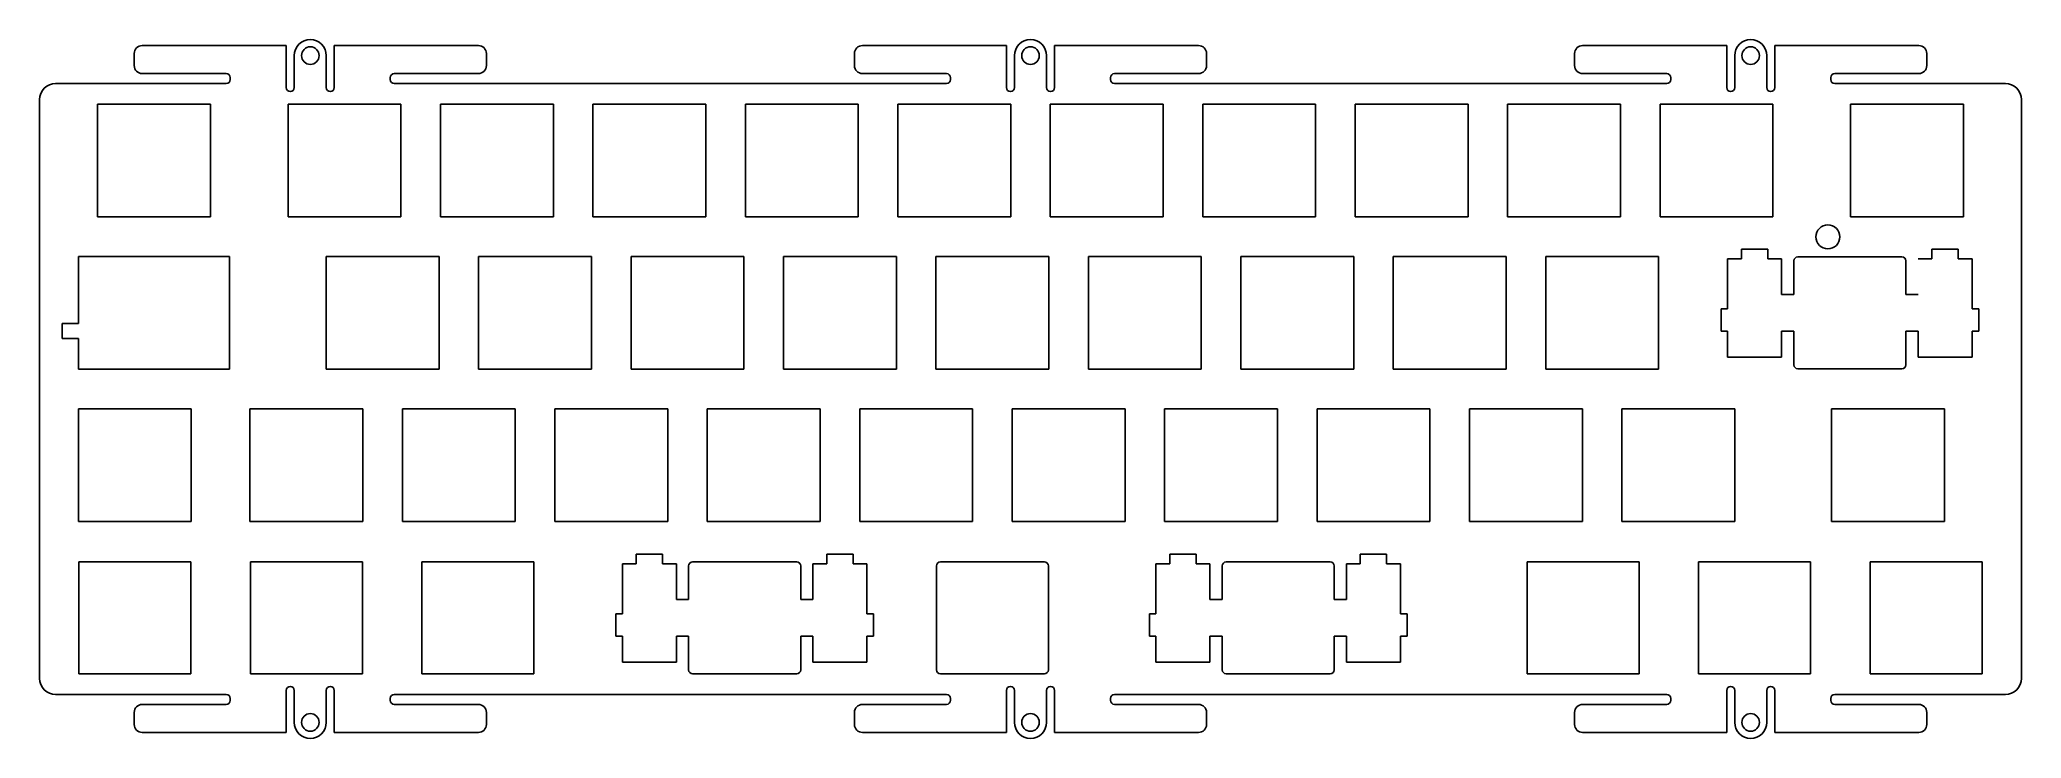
# Model space of a CAD drawing. Header units: millimetres. Extents: x -284 to -36, y -128 to -41.
import ezdxf

# ---------------------------------------------------------------- set-up
doc = ezdxf.new("R2010")
doc.units = ezdxf.units.MM
for name, color, linetype in [('Shape10020', 7, 'CONTINUOUS'), ('Shape10021', 7, 'CONTINUOUS'), ('Shape10022', 7, 'CONTINUOUS'), ('Shape10023', 7, 'CONTINUOUS'), ('Shape10024', 7, 'CONTINUOUS'), ('Shape10025', 7, 'CONTINUOUS'), ('Shape10026', 7, 'CONTINUOUS'), ('Shape10027', 7, 'CONTINUOUS'), ('Shape10028', 7, 'CONTINUOUS'), ('Shape10029', 7, 'CONTINUOUS'), ('Shape10030', 7, 'CONTINUOUS'), ('Shape10031', 7, 'CONTINUOUS'), ('Shape10032', 7, 'CONTINUOUS'), ('Shape10033', 7, 'CONTINUOUS'), ('Shape10034', 7, 'CONTINUOUS'), ('Shape10035', 7, 'CONTINUOUS'), ('Shape10036', 7, 'CONTINUOUS'), ('Shape10037', 7, 'CONTINUOUS'), ('Shape10038', 7, 'CONTINUOUS'), ('Shape10039', 7, 'CONTINUOUS'), ('Shape10040', 7, 'CONTINUOUS'), ('Shape10041', 7, 'CONTINUOUS'), ('Shape10042', 7, 'CONTINUOUS'), ('Shape10043', 7, 'CONTINUOUS'), ('Shape10044', 7, 'CONTINUOUS'), ('Shape10045', 7, 'CONTINUOUS'), ('Shape10046', 7, 'CONTINUOUS'), ('Shape10047', 7, 'CONTINUOUS'), ('Shape10048', 7, 'CONTINUOUS'), ('Shape10049', 7, 'CONTINUOUS'), ('Shape10050', 7, 'CONTINUOUS'), ('Shape10051', 7, 'CONTINUOUS'), ('Shape10052', 7, 'CONTINUOUS'), ('Shape10053', 7, 'CONTINUOUS'), ('Shape10054', 7, 'CONTINUOUS'), ('Shape10055', 7, 'CONTINUOUS'), ('Shape10056', 7, 'CONTINUOUS'), ('Shape10057', 7, 'CONTINUOUS'), ('Shape10058', 7, 'CONTINUOUS'), ('Shape10059', 7, 'CONTINUOUS'), ('Shape10060', 7, 'CONTINUOUS'), ('Shape10061', 7, 'CONTINUOUS'), ('Shape10062', 7, 'CONTINUOUS'), ('Shape10063', 7, 'CONTINUOUS'), ('Shape10064', 7, 'CONTINUOUS'), ('Shape10065', 7, 'CONTINUOUS'), ('Shape10066', 7, 'CONTINUOUS'), ('Shape10067', 7, 'CONTINUOUS'), ('Shape10068', 7, 'CONTINUOUS'), ('Shape10069', 7, 'CONTINUOUS'), ('Shape10070', 7, 'CONTINUOUS'), ('Shape10071', 7, 'CONTINUOUS'), ('Shape10072', 7, 'CONTINUOUS'), ('Shape10073', 7, 'CONTINUOUS'), ('Shape10074', 7, 'CONTINUOUS'), ('Shape10075', 7, 'CONTINUOUS'), ('Shape10076', 7, 'CONTINUOUS'), ('Shape10077', 7, 'CONTINUOUS'), ('Shape10078', 7, 'CONTINUOUS'), ('Shape10079', 7, 'CONTINUOUS'), ('Shape10080', 7, 'CONTINUOUS'), ('Shape10081', 7, 'CONTINUOUS'), ('Shape10082', 7, 'CONTINUOUS'), ('Shape10083', 7, 'CONTINUOUS'), ('Shape10084', 7, 'CONTINUOUS'), ('Shape10085', 7, 'CONTINUOUS'), ('Shape10086', 7, 'CONTINUOUS'), ('Shape10087', 7, 'CONTINUOUS'), ('Shape10088', 7, 'CONTINUOUS'), ('Shape10089', 7, 'CONTINUOUS'), ('Shape10090', 7, 'CONTINUOUS'), ('Shape10091', 7, 'CONTINUOUS'), ('Shape10092', 7, 'CONTINUOUS'), ('Shape10093', 7, 'CONTINUOUS'), ('Shape10094', 7, 'CONTINUOUS'), ('Shape10095', 7, 'CONTINUOUS'), ('Shape10096', 7, 'CONTINUOUS'), ('Shape10097', 7, 'CONTINUOUS'), ('Shape10098', 7, 'CONTINUOUS'), ('Shape10099', 7, 'CONTINUOUS'), ('Shape10100', 7, 'CONTINUOUS'), ('Shape10101', 7, 'CONTINUOUS'), ('Shape10102', 7, 'CONTINUOUS'), ('Shape10103', 7, 'CONTINUOUS'), ('Shape10104', 7, 'CONTINUOUS'), ('Shape10105', 7, 'CONTINUOUS'), ('Shape10106', 7, 'CONTINUOUS'), ('Shape10107', 7, 'CONTINUOUS'), ('Shape10512', 7, 'CONTINUOUS'), ('Shape10513', 7, 'CONTINUOUS'), ('Shape10514', 7, 'CONTINUOUS'), ('Shape10515', 7, 'CONTINUOUS'), ('Shape10516', 7, 'CONTINUOUS'), ('Shape10517', 7, 'CONTINUOUS'), ('Shape10518', 7, 'CONTINUOUS'), ('Shape10519', 7, 'CONTINUOUS'), ('Shape10520', 7, 'CONTINUOUS'), ('Shape10521', 7, 'CONTINUOUS'), ('Shape10522', 7, 'CONTINUOUS'), ('Shape10523', 7, 'CONTINUOUS'), ('Shape10524', 7, 'CONTINUOUS'), ('Shape10525', 7, 'CONTINUOUS'), ('Shape10526', 7, 'CONTINUOUS'), ('Shape10527', 7, 'CONTINUOUS'), ('Shape10528', 7, 'CONTINUOUS'), ('Shape10529', 7, 'CONTINUOUS'), ('Shape10530', 7, 'CONTINUOUS'), ('Shape10531', 7, 'CONTINUOUS'), ('Shape10532', 7, 'CONTINUOUS'), ('Shape10533', 7, 'CONTINUOUS'), ('Shape10534', 7, 'CONTINUOUS'), ('Shape10535', 7, 'CONTINUOUS'), ('Shape10536', 7, 'CONTINUOUS'), ('Shape10537', 7, 'CONTINUOUS'), ('Shape10538', 7, 'CONTINUOUS'), ('Shape10539', 7, 'CONTINUOUS'), ('Shape10540', 7, 'CONTINUOUS'), ('Shape10541', 7, 'CONTINUOUS'), ('Shape10542', 7, 'CONTINUOUS'), ('Shape10543', 7, 'CONTINUOUS'), ('Shape10544', 7, 'CONTINUOUS'), ('Shape10545', 7, 'CONTINUOUS'), ('Shape10546', 7, 'CONTINUOUS'), ('Shape10547', 7, 'CONTINUOUS'), ('Shape10548', 7, 'CONTINUOUS'), ('Shape10549', 7, 'CONTINUOUS'), ('Shape10550', 7, 'CONTINUOUS'), ('Shape10711', 7, 'CONTINUOUS'), ('Shape10712', 7, 'CONTINUOUS'), ('Shape10713', 7, 'CONTINUOUS'), ('Shape10714', 7, 'CONTINUOUS'), ('Shape10715', 7, 'CONTINUOUS'), ('Shape10716', 7, 'CONTINUOUS'), ('Shape10717', 7, 'CONTINUOUS'), ('Shape10718', 7, 'CONTINUOUS'), ('Shape12739', 7, 'CONTINUOUS'), ('Shape8484', 7, 'CONTINUOUS'), ('Shape8485', 7, 'CONTINUOUS'), ('Shape8486', 7, 'CONTINUOUS'), ('Shape8487', 7, 'CONTINUOUS'), ('Shape8488', 7, 'CONTINUOUS'), ('Shape8489', 7, 'CONTINUOUS'), ('Shape8490', 7, 'CONTINUOUS'), ('Shape8491', 7, 'CONTINUOUS'), ('Shape8492', 7, 'CONTINUOUS'), ('Shape8493', 7, 'CONTINUOUS'), ('Shape8494', 7, 'CONTINUOUS'), ('Shape8495', 7, 'CONTINUOUS'), ('Shape8496', 7, 'CONTINUOUS'), ('Shape8497', 7, 'CONTINUOUS'), ('Shape8498', 7, 'CONTINUOUS'), ('Shape8499', 7, 'CONTINUOUS'), ('Shape8500', 7, 'CONTINUOUS'), ('Shape8501', 7, 'CONTINUOUS'), ('Shape8502', 7, 'CONTINUOUS'), ('Shape8503', 7, 'CONTINUOUS'), ('Shape8504', 7, 'CONTINUOUS'), ('Shape8505', 7, 'CONTINUOUS'), ('Shape8506', 7, 'CONTINUOUS'), ('Shape8507', 7, 'CONTINUOUS'), ('Shape8640', 7, 'CONTINUOUS'), ('Shape8641', 7, 'CONTINUOUS'), ('Shape8642', 7, 'CONTINUOUS'), ('Shape8643', 7, 'CONTINUOUS'), ('Shape8644', 7, 'CONTINUOUS'), ('Shape8645', 7, 'CONTINUOUS'), ('Shape8646', 7, 'CONTINUOUS'), ('Shape8647', 7, 'CONTINUOUS'), ('Shape8648', 7, 'CONTINUOUS'), ('Shape8649', 7, 'CONTINUOUS'), ('Shape8650', 7, 'CONTINUOUS'), ('Shape8651', 7, 'CONTINUOUS'), ('Shape8652', 7, 'CONTINUOUS'), ('Shape8653', 7, 'CONTINUOUS'), ('Shape8654', 7, 'CONTINUOUS'), ('Shape8655', 7, 'CONTINUOUS'), ('Shape8656', 7, 'CONTINUOUS'), ('Shape8657', 7, 'CONTINUOUS'), ('Shape8658', 7, 'CONTINUOUS'), ('Shape8659', 7, 'CONTINUOUS'), ('Shape8660', 7, 'CONTINUOUS'), ('Shape8661', 7, 'CONTINUOUS'), ('Shape8662', 7, 'CONTINUOUS'), ('Shape8663', 7, 'CONTINUOUS'), ('Shape8664', 7, 'CONTINUOUS'), ('Shape8665', 7, 'CONTINUOUS'), ('Shape8666', 7, 'CONTINUOUS'), ('Shape8667', 7, 'CONTINUOUS'), ('Shape8668', 7, 'CONTINUOUS'), ('Shape8669', 7, 'CONTINUOUS'), ('Shape8670', 7, 'CONTINUOUS'), ('Shape8671', 7, 'CONTINUOUS'), ('Shape8672', 7, 'CONTINUOUS'), ('Shape8673', 7, 'CONTINUOUS'), ('Shape8674', 7, 'CONTINUOUS'), ('Shape8675', 7, 'CONTINUOUS'), ('Shape8676', 7, 'CONTINUOUS'), ('Shape8677', 7, 'CONTINUOUS'), ('Shape8678', 7, 'CONTINUOUS'), ('Shape8679', 7, 'CONTINUOUS'), ('Shape8680', 7, 'CONTINUOUS'), ('Shape8681', 7, 'CONTINUOUS'), ('Shape8682', 7, 'CONTINUOUS'), ('Shape8683', 7, 'CONTINUOUS'), ('Shape8684', 7, 'CONTINUOUS'), ('Shape8685', 7, 'CONTINUOUS'), ('Shape8686', 7, 'CONTINUOUS'), ('Shape8687', 7, 'CONTINUOUS'), ('Shape8688', 7, 'CONTINUOUS'), ('Shape8689', 7, 'CONTINUOUS'), ('Shape8690', 7, 'CONTINUOUS'), ('Shape8691', 7, 'CONTINUOUS'), ('Shape8692', 7, 'CONTINUOUS'), ('Shape8693', 7, 'CONTINUOUS'), ('Shape8694', 7, 'CONTINUOUS'), ('Shape8695', 7, 'CONTINUOUS'), ('Shape8696', 7, 'CONTINUOUS'), ('Shape8697', 7, 'CONTINUOUS'), ('Shape8698', 7, 'CONTINUOUS'), ('Shape8699', 7, 'CONTINUOUS'), ('Shape8700', 7, 'CONTINUOUS'), ('Shape8701', 7, 'CONTINUOUS'), ('Shape8702', 7, 'CONTINUOUS'), ('Shape8703', 7, 'CONTINUOUS'), ('Shape8704', 7, 'CONTINUOUS'), ('Shape8705', 7, 'CONTINUOUS'), ('Shape8706', 7, 'CONTINUOUS'), ('Shape8707', 7, 'CONTINUOUS'), ('Shape8708', 7, 'CONTINUOUS'), ('Shape8709', 7, 'CONTINUOUS'), ('Shape8710', 7, 'CONTINUOUS'), ('Shape8711', 7, 'CONTINUOUS'), ('Shape8712', 7, 'CONTINUOUS'), ('Shape8713', 7, 'CONTINUOUS'), ('Shape8714', 7, 'CONTINUOUS'), ('Shape8715', 7, 'CONTINUOUS'), ('Shape8716', 7, 'CONTINUOUS'), ('Shape8717', 7, 'CONTINUOUS'), ('Shape8718', 7, 'CONTINUOUS'), ('Shape8719', 7, 'CONTINUOUS'), ('Shape8720', 7, 'CONTINUOUS'), ('Shape8721', 7, 'CONTINUOUS'), ('Shape8722', 7, 'CONTINUOUS'), ('Shape8723', 7, 'CONTINUOUS'), ('Shape8724', 7, 'CONTINUOUS'), ('Shape8725', 7, 'CONTINUOUS'), ('Shape8726', 7, 'CONTINUOUS'), ('Shape8727', 7, 'CONTINUOUS'), ('Shape8728', 7, 'CONTINUOUS'), ('Shape8729', 7, 'CONTINUOUS'), ('Shape8730', 7, 'CONTINUOUS'), ('Shape8731', 7, 'CONTINUOUS'), ('Shape8732', 7, 'CONTINUOUS'), ('Shape8733', 7, 'CONTINUOUS'), ('Shape8734', 7, 'CONTINUOUS'), ('Shape8735', 7, 'CONTINUOUS'), ('Shape8736', 7, 'CONTINUOUS'), ('Shape8737', 7, 'CONTINUOUS'), ('Shape8738', 7, 'CONTINUOUS'), ('Shape8739', 7, 'CONTINUOUS'), ('Shape8740', 7, 'CONTINUOUS'), ('Shape8741', 7, 'CONTINUOUS'), ('Shape8742', 7, 'CONTINUOUS'), ('Shape8743', 7, 'CONTINUOUS'), ('Shape8744', 7, 'CONTINUOUS'), ('Shape8745', 7, 'CONTINUOUS'), ('Shape8746', 7, 'CONTINUOUS'), ('Shape8747', 7, 'CONTINUOUS'), ('Shape8748', 7, 'CONTINUOUS'), ('Shape8749', 7, 'CONTINUOUS'), ('Shape8750', 7, 'CONTINUOUS'), ('Shape8751', 7, 'CONTINUOUS'), ('Shape8752', 7, 'CONTINUOUS'), ('Shape8753', 7, 'CONTINUOUS'), ('Shape8754', 7, 'CONTINUOUS'), ('Shape8755', 7, 'CONTINUOUS'), ('Shape8756', 7, 'CONTINUOUS'), ('Shape8757', 7, 'CONTINUOUS'), ('Shape8758', 7, 'CONTINUOUS'), ('Shape8759', 7, 'CONTINUOUS'), ('Shape8760', 7, 'CONTINUOUS'), ('Shape8761', 7, 'CONTINUOUS'), ('Shape8762', 7, 'CONTINUOUS'), ('Shape8763', 7, 'CONTINUOUS'), ('Shape8764', 7, 'CONTINUOUS'), ('Shape8765', 7, 'CONTINUOUS'), ('Shape8766', 7, 'CONTINUOUS'), ('Shape8767', 7, 'CONTINUOUS'), ('Shape8768', 7, 'CONTINUOUS'), ('Shape8769', 7, 'CONTINUOUS'), ('Shape8770', 7, 'CONTINUOUS'), ('Shape8771', 7, 'CONTINUOUS'), ('Shape9546', 7, 'CONTINUOUS'), ('Shape9547', 7, 'CONTINUOUS'), ('Shape9548', 7, 'CONTINUOUS'), ('Shape9549', 7, 'CONTINUOUS'), ('Shape9550', 7, 'CONTINUOUS'), ('Shape9551', 7, 'CONTINUOUS'), ('Shape9552', 7, 'CONTINUOUS'), ('Shape9553', 7, 'CONTINUOUS'), ('Shape9554', 7, 'CONTINUOUS'), ('Shape9555', 7, 'CONTINUOUS'), ('Shape9556', 7, 'CONTINUOUS'), ('Shape9557', 7, 'CONTINUOUS'), ('Shape9558', 7, 'CONTINUOUS'), ('Shape9559', 7, 'CONTINUOUS'), ('Shape9560', 7, 'CONTINUOUS'), ('Shape9561', 7, 'CONTINUOUS'), ('Shape9562', 7, 'CONTINUOUS'), ('Shape9563', 7, 'CONTINUOUS'), ('Shape9564', 7, 'CONTINUOUS'), ('Shape9565', 7, 'CONTINUOUS'), ('Shape9566', 7, 'CONTINUOUS'), ('Shape9567', 7, 'CONTINUOUS'), ('Shape9568', 7, 'CONTINUOUS'), ('Shape9569', 7, 'CONTINUOUS'), ('Shape9570', 7, 'CONTINUOUS'), ('Shape9571', 7, 'CONTINUOUS'), ('Shape9572', 7, 'CONTINUOUS'), ('Shape9573', 7, 'CONTINUOUS'), ('Shape9574', 7, 'CONTINUOUS'), ('Shape9575', 7, 'CONTINUOUS'), ('Shape9576', 7, 'CONTINUOUS'), ('Shape9577', 7, 'CONTINUOUS'), ('Shape9578', 7, 'CONTINUOUS'), ('Shape9579', 7, 'CONTINUOUS'), ('Shape9580', 7, 'CONTINUOUS'), ('Shape9581', 7, 'CONTINUOUS'), ('Shape9582', 7, 'CONTINUOUS'), ('Shape9583', 7, 'CONTINUOUS'), ('Shape9584', 7, 'CONTINUOUS'), ('Shape9585', 7, 'CONTINUOUS'), ('Shape9586', 7, 'CONTINUOUS'), ('Shape9587', 7, 'CONTINUOUS'), ('Shape9588', 7, 'CONTINUOUS'), ('Shape9589', 7, 'CONTINUOUS'), ('Shape9590', 7, 'CONTINUOUS'), ('Shape9591', 7, 'CONTINUOUS'), ('Shape9592', 7, 'CONTINUOUS'), ('Shape9593', 7, 'CONTINUOUS'), ('Shape9594', 7, 'CONTINUOUS'), ('Shape9595', 7, 'CONTINUOUS'), ('Shape9596', 7, 'CONTINUOUS'), ('Shape9597', 7, 'CONTINUOUS'), ('Shape9598', 7, 'CONTINUOUS'), ('Shape9599', 7, 'CONTINUOUS'), ('Shape9600', 7, 'CONTINUOUS'), ('Shape9601', 7, 'CONTINUOUS'), ('Shape9602', 7, 'CONTINUOUS'), ('Shape9603', 7, 'CONTINUOUS'), ('Shape9604', 7, 'CONTINUOUS'), ('Shape9605', 7, 'CONTINUOUS'), ('Shape9606', 7, 'CONTINUOUS'), ('Shape9607', 7, 'CONTINUOUS'), ('Shape9608', 7, 'CONTINUOUS'), ('Shape9609', 7, 'CONTINUOUS'), ('Shape9610', 7, 'CONTINUOUS'), ('Shape9611', 7, 'CONTINUOUS'), ('Shape9612', 7, 'CONTINUOUS'), ('Shape9613', 7, 'CONTINUOUS'), ('Shape9614', 7, 'CONTINUOUS'), ('Shape9615', 7, 'CONTINUOUS'), ('Shape9616', 7, 'CONTINUOUS'), ('Shape9617', 7, 'CONTINUOUS'), ('Shape9618', 7, 'CONTINUOUS'), ('Shape9619', 7, 'CONTINUOUS'), ('Shape9620', 7, 'CONTINUOUS'), ('Shape9621', 7, 'CONTINUOUS'), ('Shape9622', 7, 'CONTINUOUS'), ('Shape9623', 7, 'CONTINUOUS'), ('Shape9624', 7, 'CONTINUOUS'), ('Shape9625', 7, 'CONTINUOUS'), ('Shape9626', 7, 'CONTINUOUS'), ('Shape9627', 7, 'CONTINUOUS'), ('Shape9628', 7, 'CONTINUOUS'), ('Shape9629', 7, 'CONTINUOUS'), ('Shape9630', 7, 'CONTINUOUS'), ('Shape9631', 7, 'CONTINUOUS'), ('Shape9632', 7, 'CONTINUOUS'), ('Shape9633', 7, 'CONTINUOUS'), ('Shape9634', 7, 'CONTINUOUS'), ('Shape9635', 7, 'CONTINUOUS'), ('Shape9636', 7, 'CONTINUOUS'), ('Shape9637', 7, 'CONTINUOUS'), ('Shape9638', 7, 'CONTINUOUS'), ('Shape9639', 7, 'CONTINUOUS'), ('Shape9640', 7, 'CONTINUOUS'), ('Shape9641', 7, 'CONTINUOUS'), ('Shape9642', 7, 'CONTINUOUS'), ('Shape9643', 7, 'CONTINUOUS'), ('Shape9644', 7, 'CONTINUOUS'), ('Shape9645', 7, 'CONTINUOUS'), ('Shape9646', 7, 'CONTINUOUS'), ('Shape9647', 7, 'CONTINUOUS'), ('Shape9648', 7, 'CONTINUOUS'), ('Shape9649', 7, 'CONTINUOUS'), ('Shape9650', 7, 'CONTINUOUS'), ('Shape9651', 7, 'CONTINUOUS'), ('Shape9652', 7, 'CONTINUOUS'), ('Shape9653', 7, 'CONTINUOUS'), ('Shape9654', 7, 'CONTINUOUS'), ('Shape9655', 7, 'CONTINUOUS'), ('Shape9656', 7, 'CONTINUOUS'), ('Shape9657', 7, 'CONTINUOUS'), ('Shape9658', 7, 'CONTINUOUS'), ('Shape9659', 7, 'CONTINUOUS'), ('Shape9660', 7, 'CONTINUOUS'), ('Shape9661', 7, 'CONTINUOUS'), ('Shape9662', 7, 'CONTINUOUS'), ('Shape9663', 7, 'CONTINUOUS'), ('Shape9664', 7, 'CONTINUOUS'), ('Shape9665', 7, 'CONTINUOUS'), ('Shape9666', 7, 'CONTINUOUS'), ('Shape9667', 7, 'CONTINUOUS'), ('Shape9668', 7, 'CONTINUOUS'), ('Shape9669', 7, 'CONTINUOUS'), ('Shape9670', 7, 'CONTINUOUS'), ('Shape9671', 7, 'CONTINUOUS'), ('Shape9672', 7, 'CONTINUOUS'), ('Shape9673', 7, 'CONTINUOUS'), ('Shape9674', 7, 'CONTINUOUS'), ('Shape9675', 7, 'CONTINUOUS'), ('Shape9676', 7, 'CONTINUOUS'), ('Shape9677', 7, 'CONTINUOUS'), ('Shape9678', 7, 'CONTINUOUS'), ('Shape9679', 7, 'CONTINUOUS'), ('Shape9680', 7, 'CONTINUOUS'), ('Shape9681', 7, 'CONTINUOUS'), ('Shape9682', 7, 'CONTINUOUS'), ('Shape9683', 7, 'CONTINUOUS'), ('Shape9684', 7, 'CONTINUOUS'), ('Shape9685', 7, 'CONTINUOUS'), ('Shape9686', 7, 'CONTINUOUS'), ('Shape9687', 7, 'CONTINUOUS'), ('Shape9688', 7, 'CONTINUOUS'), ('Shape9689', 7, 'CONTINUOUS'), ('Shape9690', 7, 'CONTINUOUS'), ('Shape9691', 7, 'CONTINUOUS'), ('Shape9692', 7, 'CONTINUOUS'), ('Shape9693', 7, 'CONTINUOUS'), ('Shape9694', 7, 'CONTINUOUS'), ('Shape9695', 7, 'CONTINUOUS'), ('Shape9696', 7, 'CONTINUOUS'), ('Shape9697', 7, 'CONTINUOUS'), ('Shape9698', 7, 'CONTINUOUS'), ('Shape9699', 7, 'CONTINUOUS'), ('Shape9700', 7, 'CONTINUOUS'), ('Shape9701', 7, 'CONTINUOUS'), ('Shape9702', 7, 'CONTINUOUS'), ('Shape9703', 7, 'CONTINUOUS')]:
    doc.layers.add(name, color=color, linetype=linetype)

msp = doc.modelspace()

# ---------------------------------------------------------------- linework, layer by layer
at = {"layer": 'Shape10020'}
msp.add_line((-202.69, -119.919), (-202.69, -115.72), dxfattribs=at)
at = {"layer": 'Shape10021'}
msp.add_arc((-202.19, -119.919), 0.5, 180, -90, dxfattribs=at)
at = {"layer": 'Shape10022'}
msp.add_line((-202.69, -115.72), (-204.215, -115.72), dxfattribs=at)
at = {"layer": 'Shape10023'}
msp.add_line((-204.215, -115.72), (-204.215, -118.949), dxfattribs=at)
at = {"layer": 'Shape10024'}
msp.add_line((-204.215, -118.949), (-210.965, -118.949), dxfattribs=at)
at = {"layer": 'Shape10025'}
msp.add_line((-210.965, -118.949), (-210.965, -115.72), dxfattribs=at)
at = {"layer": 'Shape10026'}
msp.add_line((-210.965, -115.72), (-211.79, -115.72), dxfattribs=at)
at = {"layer": 'Shape10027'}
msp.add_line((-211.79, -115.72), (-211.79, -112.92), dxfattribs=at)
at = {"layer": 'Shape10028'}
msp.add_line((-211.79, -112.92), (-210.965, -112.92), dxfattribs=at)
at = {"layer": 'Shape10029'}
msp.add_line((-210.965, -112.92), (-210.965, -106.65), dxfattribs=at)
at = {"layer": 'Shape10030'}
msp.add_line((-210.965, -106.65), (-209.24, -106.65), dxfattribs=at)
at = {"layer": 'Shape10031'}
msp.add_line((-209.24, -106.65), (-209.24, -105.45), dxfattribs=at)
at = {"layer": 'Shape10032'}
msp.add_line((-209.24, -105.45), (-205.94, -105.45), dxfattribs=at)
at = {"layer": 'Shape10033'}
msp.add_line((-205.94, -105.45), (-205.94, -106.65), dxfattribs=at)
at = {"layer": 'Shape10034'}
msp.add_line((-205.94, -106.65), (-204.215, -106.65), dxfattribs=at)
at = {"layer": 'Shape10035'}
msp.add_line((-204.215, -106.65), (-204.215, -111.119), dxfattribs=at)
at = {"layer": 'Shape10036'}
msp.add_line((-204.215, -111.119), (-202.69, -111.119), dxfattribs=at)
at = {"layer": 'Shape10037'}
msp.add_line((-202.69, -111.119), (-202.69, -106.92), dxfattribs=at)
at = {"layer": 'Shape10038'}
msp.add_line((-202.19, -106.42), (-189.19, -106.42), dxfattribs=at)
at = {"layer": 'Shape10039'}
msp.add_arc((-202.19, -106.92), 0.5, 90, 180, dxfattribs=at)
at = {"layer": 'Shape10040'}
msp.add_line((-188.69, -106.92), (-188.69, -111.119), dxfattribs=at)
at = {"layer": 'Shape10041'}
msp.add_arc((-189.19, -106.92), 0.5, 0, 90, dxfattribs=at)
at = {"layer": 'Shape10042'}
msp.add_line((-188.69, -111.119), (-187.165, -111.119), dxfattribs=at)
at = {"layer": 'Shape10043'}
msp.add_line((-187.165, -111.119), (-187.165, -106.65), dxfattribs=at)
at = {"layer": 'Shape10044'}
msp.add_line((-187.165, -106.65), (-185.441, -106.65), dxfattribs=at)
at = {"layer": 'Shape10045'}
msp.add_line((-185.441, -106.65), (-185.441, -105.45), dxfattribs=at)
at = {"layer": 'Shape10046'}
msp.add_line((-185.441, -105.45), (-182.14, -105.45), dxfattribs=at)
at = {"layer": 'Shape10047'}
msp.add_line((-182.14, -105.45), (-182.14, -106.65), dxfattribs=at)
at = {"layer": 'Shape10048'}
msp.add_line((-182.14, -106.65), (-180.415, -106.65), dxfattribs=at)
at = {"layer": 'Shape10049'}
msp.add_line((-180.415, -106.65), (-180.415, -112.92), dxfattribs=at)
at = {"layer": 'Shape10050'}
msp.add_line((-180.415, -112.92), (-179.59, -112.92), dxfattribs=at)
at = {"layer": 'Shape10051'}
msp.add_line((-179.59, -112.92), (-179.59, -115.72), dxfattribs=at)
at = {"layer": 'Shape10052'}
msp.add_line((-179.59, -115.72), (-180.415, -115.72), dxfattribs=at)
at = {"layer": 'Shape10053'}
msp.add_line((-180.415, -115.72), (-180.415, -118.949), dxfattribs=at)
at = {"layer": 'Shape10054'}
msp.add_line((-180.415, -118.949), (-187.165, -118.949), dxfattribs=at)
at = {"layer": 'Shape10055'}
msp.add_line((-187.165, -118.949), (-187.165, -115.72), dxfattribs=at)
at = {"layer": 'Shape10056'}
msp.add_line((-187.165, -115.72), (-188.69, -115.72), dxfattribs=at)
at = {"layer": 'Shape10057'}
msp.add_line((-188.69, -115.72), (-188.69, -119.919), dxfattribs=at)
at = {"layer": 'Shape10058'}
msp.add_arc((-189.19, -119.919), 0.5, -90, 0, dxfattribs=at)
at = {"layer": 'Shape10059'}
msp.add_line((-189.19, -120.419), (-202.19, -120.419), dxfattribs=at)
at = {"layer": 'Shape10060'}
msp.add_line((-136.015, -119.919), (-136.015, -115.72), dxfattribs=at)
at = {"layer": 'Shape10061'}
msp.add_arc((-135.515, -119.919), 0.5, 180, -90, dxfattribs=at)
at = {"layer": 'Shape10062'}
msp.add_line((-136.015, -115.72), (-137.54, -115.72), dxfattribs=at)
at = {"layer": 'Shape10063'}
msp.add_line((-137.54, -115.72), (-137.54, -118.949), dxfattribs=at)
at = {"layer": 'Shape10064'}
msp.add_line((-137.54, -118.949), (-144.29, -118.949), dxfattribs=at)
at = {"layer": 'Shape10065'}
msp.add_line((-144.29, -118.949), (-144.29, -115.72), dxfattribs=at)
at = {"layer": 'Shape10066'}
msp.add_line((-144.29, -115.72), (-145.116, -115.72), dxfattribs=at)
at = {"layer": 'Shape10067'}
msp.add_line((-145.116, -115.72), (-145.116, -112.92), dxfattribs=at)
at = {"layer": 'Shape10068'}
msp.add_line((-145.116, -112.92), (-144.29, -112.92), dxfattribs=at)
at = {"layer": 'Shape10069'}
msp.add_line((-144.29, -112.92), (-144.29, -106.65), dxfattribs=at)
at = {"layer": 'Shape10070'}
msp.add_line((-144.29, -106.65), (-142.565, -106.65), dxfattribs=at)
at = {"layer": 'Shape10071'}
msp.add_line((-142.565, -106.65), (-142.565, -105.45), dxfattribs=at)
at = {"layer": 'Shape10072'}
msp.add_line((-142.565, -105.45), (-139.266, -105.45), dxfattribs=at)
at = {"layer": 'Shape10073'}
msp.add_line((-139.266, -105.45), (-139.266, -106.65), dxfattribs=at)
at = {"layer": 'Shape10074'}
msp.add_line((-139.266, -106.65), (-137.54, -106.65), dxfattribs=at)
at = {"layer": 'Shape10075'}
msp.add_line((-137.54, -106.65), (-137.54, -111.119), dxfattribs=at)
at = {"layer": 'Shape10076'}
msp.add_line((-137.54, -111.119), (-136.015, -111.119), dxfattribs=at)
at = {"layer": 'Shape10077'}
msp.add_line((-136.015, -111.119), (-136.015, -106.92), dxfattribs=at)
at = {"layer": 'Shape10078'}
msp.add_line((-135.515, -106.42), (-122.516, -106.42), dxfattribs=at)
at = {"layer": 'Shape10079'}
msp.add_arc((-122.516, -106.92), 0.5, 0, 90, dxfattribs=at)
at = {"layer": 'Shape10080'}
msp.add_arc((-135.515, -106.92), 0.5, 90, 180, dxfattribs=at)
at = {"layer": 'Shape10081'}
msp.add_line((-122.016, -106.92), (-122.016, -111.119), dxfattribs=at)
at = {"layer": 'Shape10082'}
msp.add_line((-122.016, -111.119), (-120.49, -111.119), dxfattribs=at)
at = {"layer": 'Shape10083'}
msp.add_line((-120.49, -111.119), (-120.49, -106.65), dxfattribs=at)
at = {"layer": 'Shape10084'}
msp.add_line((-120.49, -106.65), (-118.766, -106.65), dxfattribs=at)
at = {"layer": 'Shape10085'}
msp.add_line((-118.766, -106.65), (-118.766, -105.45), dxfattribs=at)
at = {"layer": 'Shape10086'}
msp.add_line((-118.766, -105.45), (-115.466, -105.45), dxfattribs=at)
at = {"layer": 'Shape10087'}
msp.add_line((-115.466, -105.45), (-115.466, -106.65), dxfattribs=at)
at = {"layer": 'Shape10088'}
msp.add_line((-115.466, -106.65), (-113.741, -106.65), dxfattribs=at)
at = {"layer": 'Shape10089'}
msp.add_line((-113.741, -106.65), (-113.741, -112.92), dxfattribs=at)
at = {"layer": 'Shape10090'}
msp.add_line((-113.741, -112.92), (-112.915, -112.92), dxfattribs=at)
at = {"layer": 'Shape10091'}
msp.add_line((-112.915, -112.92), (-112.915, -115.72), dxfattribs=at)
at = {"layer": 'Shape10092'}
msp.add_line((-112.915, -115.72), (-113.741, -115.72), dxfattribs=at)
at = {"layer": 'Shape10093'}
msp.add_line((-113.741, -115.72), (-113.741, -118.949), dxfattribs=at)
at = {"layer": 'Shape10094'}
msp.add_line((-113.741, -118.949), (-120.49, -118.949), dxfattribs=at)
at = {"layer": 'Shape10095'}
msp.add_line((-120.49, -118.949), (-120.49, -115.72), dxfattribs=at)
at = {"layer": 'Shape10096'}
msp.add_line((-120.49, -115.72), (-122.016, -115.72), dxfattribs=at)
at = {"layer": 'Shape10097'}
msp.add_line((-122.016, -115.72), (-122.016, -119.919), dxfattribs=at)
at = {"layer": 'Shape10098'}
msp.add_arc((-122.516, -119.919), 0.5, -90, 0, dxfattribs=at)
at = {"layer": 'Shape10099'}
msp.add_line((-122.516, -120.419), (-135.515, -120.419), dxfattribs=at)
at = {"layer": 'Shape10100'}
msp.add_line((-171.234, -120.419), (-158.234, -120.419), dxfattribs=at)
at = {"layer": 'Shape10101'}
msp.add_arc((-158.234, -119.919), 0.5, -90, 0, dxfattribs=at)
at = {"layer": 'Shape10102'}
msp.add_line((-157.734, -119.919), (-157.734, -106.92), dxfattribs=at)
at = {"layer": 'Shape10103'}
msp.add_line((-158.234, -106.42), (-171.234, -106.42), dxfattribs=at)
at = {"layer": 'Shape10104'}
msp.add_arc((-158.234, -106.92), 0.5, 0, 90, dxfattribs=at)
at = {"layer": 'Shape10105'}
msp.add_line((-171.734, -106.92), (-171.734, -119.919), dxfattribs=at)
at = {"layer": 'Shape10106'}
msp.add_arc((-171.234, -106.92), 0.5, 90, 180, dxfattribs=at)
at = {"layer": 'Shape10107'}
msp.add_arc((-171.234, -119.919), 0.5, 180, -90, dxfattribs=at)
at = {"layer": 'Shape10512'}
msp.add_line((-64.5754, -81.7694), (-64.5754, -77.5703), dxfattribs=at)
at = {"layer": 'Shape10513'}
msp.add_arc((-64.0754, -81.7694), 0.5, 180, -90, dxfattribs=at)
at = {"layer": 'Shape10514'}
msp.add_line((-64.5754, -77.5703), (-66.1008, -77.5703), dxfattribs=at)
at = {"layer": 'Shape10515'}
msp.add_line((-66.1008, -77.5703), (-66.1008, -80.7991), dxfattribs=at)
at = {"layer": 'Shape10516'}
msp.add_line((-66.1008, -80.7991), (-72.8505, -80.7991), dxfattribs=at)
at = {"layer": 'Shape10517'}
msp.add_line((-72.8505, -80.7991), (-72.8505, -77.5703), dxfattribs=at)
at = {"layer": 'Shape10518'}
msp.add_line((-72.8505, -77.5703), (-73.676, -77.5703), dxfattribs=at)
at = {"layer": 'Shape10519'}
msp.add_line((-73.676, -77.5703), (-73.676, -74.7701), dxfattribs=at)
at = {"layer": 'Shape10520'}
msp.add_line((-73.676, -74.7701), (-72.8505, -74.7701), dxfattribs=at)
at = {"layer": 'Shape10521'}
msp.add_line((-72.8505, -74.7701), (-72.8505, -68.5), dxfattribs=at)
at = {"layer": 'Shape10522'}
msp.add_line((-72.8505, -68.5), (-71.1254, -68.5), dxfattribs=at)
at = {"layer": 'Shape10523'}
msp.add_line((-71.1254, -68.5), (-71.1254, -67.2998), dxfattribs=at)
at = {"layer": 'Shape10524'}
msp.add_line((-71.1254, -67.2998), (-67.8263, -67.2998), dxfattribs=at)
at = {"layer": 'Shape10525'}
msp.add_line((-67.8263, -67.2998), (-67.8263, -68.5), dxfattribs=at)
at = {"layer": 'Shape10526'}
msp.add_line((-67.8263, -68.5), (-66.1008, -68.5), dxfattribs=at)
at = {"layer": 'Shape10527'}
msp.add_line((-66.1008, -68.5), (-66.1008, -72.969), dxfattribs=at)
at = {"layer": 'Shape10528'}
msp.add_line((-66.1008, -72.969), (-64.5754, -72.969), dxfattribs=at)
at = {"layer": 'Shape10529'}
msp.add_line((-64.5754, -72.969), (-64.5754, -68.7699), dxfattribs=at)
at = {"layer": 'Shape10530'}
msp.add_line((-64.0754, -68.2699), (-51.0761, -68.2699), dxfattribs=at)
at = {"layer": 'Shape10531'}
msp.add_arc((-64.0754, -68.7699), 0.5, 90, 180, dxfattribs=at)
at = {"layer": 'Shape10532'}
msp.add_line((-50.5761, -68.7699), (-50.5761, -72.969), dxfattribs=at)
at = {"layer": 'Shape10533'}
msp.add_arc((-51.0761, -68.7699), 0.5, 0, 90, dxfattribs=at)
at = {"layer": 'Shape10534'}
msp.add_line((-50.5761, -72.969), (-49.0504, -72.969), dxfattribs=at)
at = {"layer": 'Shape10535'}
msp.add_line((-49.0504, -68.5), (-47.3267, -68.5), dxfattribs=at)
at = {"layer": 'Shape10536'}
msp.add_line((-47.3267, -68.5), (-47.3267, -67.2998), dxfattribs=at)
at = {"layer": 'Shape10537'}
msp.add_line((-47.3267, -67.2998), (-44.0261, -67.2998), dxfattribs=at)
at = {"layer": 'Shape10538'}
msp.add_line((-44.0261, -67.2998), (-44.0261, -68.5), dxfattribs=at)
at = {"layer": 'Shape10539'}
msp.add_line((-44.0261, -68.5), (-42.301, -68.5), dxfattribs=at)
at = {"layer": 'Shape10540'}
msp.add_line((-42.301, -68.5), (-42.301, -74.7701), dxfattribs=at)
at = {"layer": 'Shape10541'}
msp.add_line((-42.301, -74.7701), (-41.4755, -74.7701), dxfattribs=at)
at = {"layer": 'Shape10542'}
msp.add_line((-41.4755, -74.7701), (-41.4755, -77.5703), dxfattribs=at)
at = {"layer": 'Shape10543'}
msp.add_line((-41.4755, -77.5703), (-42.301, -77.5703), dxfattribs=at)
at = {"layer": 'Shape10544'}
msp.add_line((-42.301, -77.5703), (-42.301, -80.7991), dxfattribs=at)
at = {"layer": 'Shape10545'}
msp.add_line((-42.301, -80.7991), (-49.0504, -80.7991), dxfattribs=at)
at = {"layer": 'Shape10546'}
msp.add_line((-49.0504, -80.7991), (-49.0504, -77.5703), dxfattribs=at)
at = {"layer": 'Shape10547'}
msp.add_line((-49.0504, -77.5703), (-50.5761, -77.5703), dxfattribs=at)
at = {"layer": 'Shape10548'}
msp.add_line((-50.5761, -77.5703), (-50.5761, -81.7694), dxfattribs=at)
at = {"layer": 'Shape10549'}
msp.add_arc((-51.0761, -81.7694), 0.5, -90, 0, dxfattribs=at)
at = {"layer": 'Shape10550'}
msp.add_line((-51.0761, -82.2694), (-64.0754, -82.2694), dxfattribs=at)
at = {"layer": 'Shape10711'}
msp.add_line((-257.507, -101.37), (-257.507, -87.2696), dxfattribs=at)
at = {"layer": 'Shape10712'}
msp.add_line((-257.507, -87.2696), (-243.407, -87.2696), dxfattribs=at)
at = {"layer": 'Shape10713'}
msp.add_line((-243.407, -87.2696), (-243.407, -101.37), dxfattribs=at)
at = {"layer": 'Shape10714'}
msp.add_line((-243.407, -101.37), (-257.507, -101.37), dxfattribs=at)
at = {"layer": 'Shape10715'}
msp.add_line((-278.939, -101.37), (-278.939, -87.2696), dxfattribs=at)
at = {"layer": 'Shape10716'}
msp.add_line((-278.939, -87.2696), (-264.839, -87.2696), dxfattribs=at)
at = {"layer": 'Shape10717'}
msp.add_line((-264.839, -87.2696), (-264.839, -101.37), dxfattribs=at)
at = {"layer": 'Shape10718'}
msp.add_line((-264.839, -101.37), (-278.939, -101.37), dxfattribs=at)
at = {"layer": 'Shape12739'}
msp.add_circle((-60.3254, -65.7702), 1.5, dxfattribs=at)
at = {"layer": 'Shape8484'}
msp.add_line((-264.89, -120.42), (-278.89, -120.42), dxfattribs=at)
at = {"layer": 'Shape8485'}
msp.add_line((-278.89, -120.42), (-278.89, -106.42), dxfattribs=at)
at = {"layer": 'Shape8486'}
msp.add_line((-278.89, -106.42), (-264.89, -106.42), dxfattribs=at)
at = {"layer": 'Shape8487'}
msp.add_line((-264.89, -106.42), (-264.89, -120.42), dxfattribs=at)
at = {"layer": 'Shape8488'}
msp.add_line((-243.459, -120.42), (-257.459, -120.42), dxfattribs=at)
at = {"layer": 'Shape8489'}
msp.add_line((-257.459, -120.42), (-257.459, -106.42), dxfattribs=at)
at = {"layer": 'Shape8490'}
msp.add_line((-257.459, -106.42), (-243.459, -106.42), dxfattribs=at)
at = {"layer": 'Shape8491'}
msp.add_line((-243.459, -106.42), (-243.459, -120.42), dxfattribs=at)
at = {"layer": 'Shape8492'}
msp.add_line((-222.027, -120.42), (-236.027, -120.42), dxfattribs=at)
at = {"layer": 'Shape8493'}
msp.add_line((-236.027, -120.42), (-236.027, -106.42), dxfattribs=at)
at = {"layer": 'Shape8494'}
msp.add_line((-236.027, -106.42), (-222.027, -106.42), dxfattribs=at)
at = {"layer": 'Shape8495'}
msp.add_line((-222.027, -106.42), (-222.027, -120.42), dxfattribs=at)
at = {"layer": 'Shape8496'}
msp.add_line((-83.9148, -120.42), (-97.9148, -120.42), dxfattribs=at)
at = {"layer": 'Shape8497'}
msp.add_line((-97.9148, -120.42), (-97.9148, -106.42), dxfattribs=at)
at = {"layer": 'Shape8498'}
msp.add_line((-97.9148, -106.42), (-83.9148, -106.42), dxfattribs=at)
at = {"layer": 'Shape8499'}
msp.add_line((-83.9148, -106.42), (-83.9148, -120.42), dxfattribs=at)
at = {"layer": 'Shape8500'}
msp.add_line((-62.4835, -120.42), (-76.4835, -120.42), dxfattribs=at)
at = {"layer": 'Shape8501'}
msp.add_line((-76.4835, -120.42), (-76.4835, -106.42), dxfattribs=at)
at = {"layer": 'Shape8502'}
msp.add_line((-76.4835, -106.42), (-62.4835, -106.42), dxfattribs=at)
at = {"layer": 'Shape8503'}
msp.add_line((-62.4835, -106.42), (-62.4835, -120.42), dxfattribs=at)
at = {"layer": 'Shape8504'}
msp.add_line((-41.0523, -120.42), (-55.0523, -120.42), dxfattribs=at)
at = {"layer": 'Shape8505'}
msp.add_line((-55.0523, -120.42), (-55.0523, -106.42), dxfattribs=at)
at = {"layer": 'Shape8506'}
msp.add_line((-55.0523, -106.42), (-41.0523, -106.42), dxfattribs=at)
at = {"layer": 'Shape8507'}
msp.add_line((-41.0523, -106.42), (-41.0523, -120.42), dxfattribs=at)
at = {"layer": 'Shape8640'}
msp.add_line((-43.3828, -49.1696), (-43.3828, -63.2696), dxfattribs=at)
at = {"layer": 'Shape8641'}
msp.add_line((-43.3828, -63.2696), (-57.4828, -63.2696), dxfattribs=at)
at = {"layer": 'Shape8642'}
msp.add_line((-57.4828, -63.2696), (-57.4828, -49.1696), dxfattribs=at)
at = {"layer": 'Shape8643'}
msp.add_line((-57.4828, -49.1696), (-43.3828, -49.1696), dxfattribs=at)
at = {"layer": 'Shape8644'}
msp.add_line((-278.939, -68.2196), (-260.076, -68.2196), dxfattribs=at)
at = {"layer": 'Shape8645'}
msp.add_line((-260.076, -68.2196), (-260.076, -82.3196), dxfattribs=at)
at = {"layer": 'Shape8646'}
msp.add_line((-260.076, -82.3196), (-278.939, -82.3196), dxfattribs=at)
at = {"layer": 'Shape8647'}
msp.add_line((-278.939, -82.3196), (-278.939, -78.4878), dxfattribs=at)
at = {"layer": 'Shape8648'}
msp.add_line((-278.939, -78.4878), (-280.977, -78.4878), dxfattribs=at)
at = {"layer": 'Shape8649'}
msp.add_line((-280.977, -78.4878), (-280.977, -76.5878), dxfattribs=at)
at = {"layer": 'Shape8650'}
msp.add_line((-280.977, -76.5878), (-278.939, -76.5878), dxfattribs=at)
at = {"layer": 'Shape8651'}
msp.add_line((-278.939, -76.5878), (-278.939, -68.2196), dxfattribs=at)
at = {"layer": 'Shape8652'}
msp.add_line((-214.645, -63.2696), (-214.645, -49.1696), dxfattribs=at)
at = {"layer": 'Shape8653'}
msp.add_line((-214.645, -49.1696), (-200.545, -49.1696), dxfattribs=at)
at = {"layer": 'Shape8654'}
msp.add_line((-200.545, -49.1696), (-200.545, -63.2696), dxfattribs=at)
at = {"layer": 'Shape8655'}
msp.add_line((-200.545, -63.2696), (-214.645, -63.2696), dxfattribs=at)
at = {"layer": 'Shape8656'}
msp.add_line((-59.8638, -101.37), (-59.8638, -87.2696), dxfattribs=at)
at = {"layer": 'Shape8657'}
msp.add_line((-59.8638, -87.2696), (-45.7638, -87.2696), dxfattribs=at)
at = {"layer": 'Shape8658'}
msp.add_line((-45.7638, -87.2696), (-45.7638, -101.37), dxfattribs=at)
at = {"layer": 'Shape8659'}
msp.add_line((-45.7638, -101.37), (-59.8638, -101.37), dxfattribs=at)
at = {"layer": 'Shape8660'}
msp.add_line((-86.0578, -101.37), (-86.0578, -87.2696), dxfattribs=at)
at = {"layer": 'Shape8661'}
msp.add_line((-86.0578, -87.2696), (-71.9578, -87.2696), dxfattribs=at)
at = {"layer": 'Shape8662'}
msp.add_line((-71.9578, -87.2696), (-71.9578, -101.37), dxfattribs=at)
at = {"layer": 'Shape8663'}
msp.add_line((-71.9578, -101.37), (-86.0578, -101.37), dxfattribs=at)
at = {"layer": 'Shape8664'}
msp.add_line((-105.108, -101.37), (-105.108, -87.2696), dxfattribs=at)
at = {"layer": 'Shape8665'}
msp.add_line((-105.108, -87.2696), (-91.0078, -87.2696), dxfattribs=at)
at = {"layer": 'Shape8666'}
msp.add_line((-91.0078, -87.2696), (-91.0078, -101.37), dxfattribs=at)
at = {"layer": 'Shape8667'}
msp.add_line((-91.0078, -101.37), (-105.108, -101.37), dxfattribs=at)
at = {"layer": 'Shape8668'}
msp.add_line((-124.158, -101.37), (-124.158, -87.2696), dxfattribs=at)
at = {"layer": 'Shape8669'}
msp.add_line((-124.158, -87.2696), (-110.058, -87.2696), dxfattribs=at)
at = {"layer": 'Shape8670'}
msp.add_line((-110.058, -87.2696), (-110.058, -101.37), dxfattribs=at)
at = {"layer": 'Shape8671'}
msp.add_line((-110.058, -101.37), (-124.158, -101.37), dxfattribs=at)
at = {"layer": 'Shape8672'}
msp.add_line((-143.208, -101.37), (-143.208, -87.2696), dxfattribs=at)
at = {"layer": 'Shape8673'}
msp.add_line((-143.208, -87.2696), (-129.108, -87.2696), dxfattribs=at)
at = {"layer": 'Shape8674'}
msp.add_line((-129.108, -87.2696), (-129.108, -101.37), dxfattribs=at)
at = {"layer": 'Shape8675'}
msp.add_line((-129.108, -101.37), (-143.208, -101.37), dxfattribs=at)
at = {"layer": 'Shape8676'}
msp.add_line((-162.258, -101.37), (-162.258, -87.2696), dxfattribs=at)
at = {"layer": 'Shape8677'}
msp.add_line((-162.258, -87.2696), (-148.158, -87.2696), dxfattribs=at)
at = {"layer": 'Shape8678'}
msp.add_line((-148.158, -87.2696), (-148.158, -101.37), dxfattribs=at)
at = {"layer": 'Shape8679'}
msp.add_line((-148.158, -101.37), (-162.258, -101.37), dxfattribs=at)
at = {"layer": 'Shape8680'}
msp.add_line((-181.308, -101.37), (-181.308, -87.2696), dxfattribs=at)
at = {"layer": 'Shape8681'}
msp.add_line((-181.308, -87.2696), (-167.208, -87.2696), dxfattribs=at)
at = {"layer": 'Shape8682'}
msp.add_line((-167.208, -87.2696), (-167.208, -101.37), dxfattribs=at)
at = {"layer": 'Shape8683'}
msp.add_line((-167.208, -101.37), (-181.308, -101.37), dxfattribs=at)
at = {"layer": 'Shape8684'}
msp.add_line((-200.358, -101.37), (-200.358, -87.2696), dxfattribs=at)
at = {"layer": 'Shape8685'}
msp.add_line((-200.358, -87.2696), (-186.258, -87.2696), dxfattribs=at)
at = {"layer": 'Shape8686'}
msp.add_line((-186.258, -87.2696), (-186.258, -101.37), dxfattribs=at)
at = {"layer": 'Shape8687'}
msp.add_line((-186.258, -101.37), (-200.358, -101.37), dxfattribs=at)
at = {"layer": 'Shape8688'}
msp.add_line((-219.407, -101.37), (-219.407, -87.2696), dxfattribs=at)
at = {"layer": 'Shape8689'}
msp.add_line((-219.407, -87.2696), (-205.307, -87.2696), dxfattribs=at)
at = {"layer": 'Shape8690'}
msp.add_line((-205.307, -87.2696), (-205.307, -101.37), dxfattribs=at)
at = {"layer": 'Shape8691'}
msp.add_line((-205.307, -101.37), (-219.407, -101.37), dxfattribs=at)
at = {"layer": 'Shape8692'}
msp.add_line((-238.457, -101.37), (-238.457, -87.2696), dxfattribs=at)
at = {"layer": 'Shape8693'}
msp.add_line((-238.457, -87.2696), (-224.357, -87.2696), dxfattribs=at)
at = {"layer": 'Shape8694'}
msp.add_line((-224.357, -87.2696), (-224.357, -101.37), dxfattribs=at)
at = {"layer": 'Shape8695'}
msp.add_line((-224.357, -101.37), (-238.457, -101.37), dxfattribs=at)
at = {"layer": 'Shape8696'}
msp.add_line((-81.2948, -63.2696), (-81.2948, -49.1696), dxfattribs=at)
at = {"layer": 'Shape8697'}
msp.add_line((-81.2948, -49.1696), (-67.1948, -49.1696), dxfattribs=at)
at = {"layer": 'Shape8698'}
msp.add_line((-67.1948, -49.1696), (-67.1948, -63.2696), dxfattribs=at)
at = {"layer": 'Shape8699'}
msp.add_line((-67.1948, -63.2696), (-81.2948, -63.2696), dxfattribs=at)
at = {"layer": 'Shape8700'}
msp.add_line((-100.345, -63.2696), (-100.345, -49.1696), dxfattribs=at)
at = {"layer": 'Shape8701'}
msp.add_line((-100.345, -49.1696), (-86.2448, -49.1696), dxfattribs=at)
at = {"layer": 'Shape8702'}
msp.add_line((-86.2448, -49.1696), (-86.2448, -63.2696), dxfattribs=at)
at = {"layer": 'Shape8703'}
msp.add_line((-86.2448, -63.2696), (-100.345, -63.2696), dxfattribs=at)
at = {"layer": 'Shape8704'}
msp.add_line((-119.395, -63.2696), (-119.395, -49.1696), dxfattribs=at)
at = {"layer": 'Shape8705'}
msp.add_line((-119.395, -49.1696), (-105.295, -49.1696), dxfattribs=at)
at = {"layer": 'Shape8706'}
msp.add_line((-105.295, -49.1696), (-105.295, -63.2696), dxfattribs=at)
at = {"layer": 'Shape8707'}
msp.add_line((-105.295, -63.2696), (-119.395, -63.2696), dxfattribs=at)
at = {"layer": 'Shape8708'}
msp.add_line((-138.445, -63.2696), (-138.445, -49.1696), dxfattribs=at)
at = {"layer": 'Shape8709'}
msp.add_line((-138.445, -49.1696), (-124.345, -49.1696), dxfattribs=at)
at = {"layer": 'Shape8710'}
msp.add_line((-124.345, -49.1696), (-124.345, -63.2696), dxfattribs=at)
at = {"layer": 'Shape8711'}
msp.add_line((-124.345, -63.2696), (-138.445, -63.2696), dxfattribs=at)
at = {"layer": 'Shape8712'}
msp.add_line((-157.495, -63.2696), (-157.495, -49.1696), dxfattribs=at)
at = {"layer": 'Shape8713'}
msp.add_line((-157.495, -49.1696), (-143.395, -49.1696), dxfattribs=at)
at = {"layer": 'Shape8714'}
msp.add_line((-143.395, -49.1696), (-143.395, -63.2696), dxfattribs=at)
at = {"layer": 'Shape8715'}
msp.add_line((-143.395, -63.2696), (-157.495, -63.2696), dxfattribs=at)
at = {"layer": 'Shape8716'}
msp.add_line((-176.545, -63.2696), (-176.545, -49.1696), dxfattribs=at)
at = {"layer": 'Shape8717'}
msp.add_line((-176.545, -49.1696), (-162.445, -49.1696), dxfattribs=at)
at = {"layer": 'Shape8718'}
msp.add_line((-162.445, -49.1696), (-162.445, -63.2696), dxfattribs=at)
at = {"layer": 'Shape8719'}
msp.add_line((-162.445, -63.2696), (-176.545, -63.2696), dxfattribs=at)
at = {"layer": 'Shape8720'}
msp.add_line((-195.595, -63.2696), (-195.595, -49.1696), dxfattribs=at)
at = {"layer": 'Shape8721'}
msp.add_line((-195.595, -49.1696), (-181.495, -49.1696), dxfattribs=at)
at = {"layer": 'Shape8722'}
msp.add_line((-181.495, -49.1696), (-181.495, -63.2696), dxfattribs=at)
at = {"layer": 'Shape8723'}
msp.add_line((-181.495, -63.2696), (-195.595, -63.2696), dxfattribs=at)
at = {"layer": 'Shape8724'}
msp.add_line((-233.695, -63.2696), (-233.695, -49.1696), dxfattribs=at)
at = {"layer": 'Shape8725'}
msp.add_line((-233.695, -49.1696), (-219.595, -49.1696), dxfattribs=at)
at = {"layer": 'Shape8726'}
msp.add_line((-219.595, -49.1696), (-219.595, -63.2696), dxfattribs=at)
at = {"layer": 'Shape8727'}
msp.add_line((-219.595, -63.2696), (-233.695, -63.2696), dxfattribs=at)
at = {"layer": 'Shape8728'}
msp.add_line((-252.745, -63.2696), (-252.745, -49.1696), dxfattribs=at)
at = {"layer": 'Shape8729'}
msp.add_line((-252.745, -49.1696), (-238.645, -49.1696), dxfattribs=at)
at = {"layer": 'Shape8730'}
msp.add_line((-238.645, -49.1696), (-238.645, -63.2696), dxfattribs=at)
at = {"layer": 'Shape8731'}
msp.add_line((-238.645, -63.2696), (-252.745, -63.2696), dxfattribs=at)
at = {"layer": 'Shape8732'}
msp.add_line((-276.557, -63.2696), (-276.557, -49.1696), dxfattribs=at)
at = {"layer": 'Shape8733'}
msp.add_line((-276.557, -49.1696), (-262.457, -49.1696), dxfattribs=at)
at = {"layer": 'Shape8734'}
msp.add_line((-262.457, -49.1696), (-262.457, -63.2696), dxfattribs=at)
at = {"layer": 'Shape8735'}
msp.add_line((-262.457, -63.2696), (-276.557, -63.2696), dxfattribs=at)
at = {"layer": 'Shape8736'}
msp.add_line((-247.982, -68.2196), (-233.882, -68.2196), dxfattribs=at)
at = {"layer": 'Shape8737'}
msp.add_line((-233.882, -68.2196), (-233.882, -82.3196), dxfattribs=at)
at = {"layer": 'Shape8738'}
msp.add_line((-233.882, -82.3196), (-247.982, -82.3196), dxfattribs=at)
at = {"layer": 'Shape8739'}
msp.add_line((-247.982, -82.3196), (-247.982, -68.2196), dxfattribs=at)
at = {"layer": 'Shape8740'}
msp.add_line((-228.932, -68.2196), (-214.832, -68.2196), dxfattribs=at)
at = {"layer": 'Shape8741'}
msp.add_line((-214.832, -68.2196), (-214.832, -82.3196), dxfattribs=at)
at = {"layer": 'Shape8742'}
msp.add_line((-214.832, -82.3196), (-228.932, -82.3196), dxfattribs=at)
at = {"layer": 'Shape8743'}
msp.add_line((-228.932, -82.3196), (-228.932, -68.2196), dxfattribs=at)
at = {"layer": 'Shape8744'}
msp.add_line((-209.882, -68.2196), (-195.783, -68.2196), dxfattribs=at)
at = {"layer": 'Shape8745'}
msp.add_line((-195.783, -68.2196), (-195.783, -82.3196), dxfattribs=at)
at = {"layer": 'Shape8746'}
msp.add_line((-195.783, -82.3196), (-209.882, -82.3196), dxfattribs=at)
at = {"layer": 'Shape8747'}
msp.add_line((-209.882, -82.3196), (-209.882, -68.2196), dxfattribs=at)
at = {"layer": 'Shape8748'}
msp.add_line((-190.833, -82.3196), (-190.833, -68.2196), dxfattribs=at)
at = {"layer": 'Shape8749'}
msp.add_line((-190.833, -68.2196), (-176.733, -68.2196), dxfattribs=at)
at = {"layer": 'Shape8750'}
msp.add_line((-176.733, -68.2196), (-176.733, -82.3196), dxfattribs=at)
at = {"layer": 'Shape8751'}
msp.add_line((-176.733, -82.3196), (-190.833, -82.3196), dxfattribs=at)
at = {"layer": 'Shape8752'}
msp.add_line((-171.783, -68.2196), (-157.682, -68.2196), dxfattribs=at)
at = {"layer": 'Shape8753'}
msp.add_line((-157.682, -68.2196), (-157.682, -82.3196), dxfattribs=at)
at = {"layer": 'Shape8754'}
msp.add_line((-157.682, -82.3196), (-171.783, -82.3196), dxfattribs=at)
at = {"layer": 'Shape8755'}
msp.add_line((-171.783, -82.3196), (-171.783, -68.2196), dxfattribs=at)
at = {"layer": 'Shape8756'}
msp.add_line((-152.733, -68.2196), (-138.633, -68.2196), dxfattribs=at)
at = {"layer": 'Shape8757'}
msp.add_line((-138.633, -68.2196), (-138.633, -82.3196), dxfattribs=at)
at = {"layer": 'Shape8758'}
msp.add_line((-138.633, -82.3196), (-152.733, -82.3196), dxfattribs=at)
at = {"layer": 'Shape8759'}
msp.add_line((-152.733, -82.3196), (-152.733, -68.2196), dxfattribs=at)
at = {"layer": 'Shape8760'}
msp.add_line((-133.682, -82.3196), (-133.682, -68.2196), dxfattribs=at)
at = {"layer": 'Shape8761'}
msp.add_line((-133.682, -68.2196), (-119.582, -68.2196), dxfattribs=at)
at = {"layer": 'Shape8762'}
msp.add_line((-119.582, -68.2196), (-119.582, -82.3196), dxfattribs=at)
at = {"layer": 'Shape8763'}
msp.add_line((-119.582, -82.3196), (-133.682, -82.3196), dxfattribs=at)
at = {"layer": 'Shape8764'}
msp.add_line((-114.633, -68.2196), (-100.533, -68.2196), dxfattribs=at)
at = {"layer": 'Shape8765'}
msp.add_line((-100.533, -68.2196), (-100.533, -82.3196), dxfattribs=at)
at = {"layer": 'Shape8766'}
msp.add_line((-100.533, -82.3196), (-114.633, -82.3196), dxfattribs=at)
at = {"layer": 'Shape8767'}
msp.add_line((-114.633, -82.3196), (-114.633, -68.2196), dxfattribs=at)
at = {"layer": 'Shape8768'}
msp.add_line((-95.5818, -82.3196), (-95.5818, -68.2196), dxfattribs=at)
at = {"layer": 'Shape8769'}
msp.add_line((-95.5818, -68.2196), (-81.4828, -68.2196), dxfattribs=at)
at = {"layer": 'Shape8770'}
msp.add_line((-81.4828, -68.2196), (-81.4828, -82.3196), dxfattribs=at)
at = {"layer": 'Shape8771'}
msp.add_line((-81.4828, -82.3196), (-95.5818, -82.3196), dxfattribs=at)
at = {"layer": 'Shape9546'}
msp.add_arc((-138.97, -44.3455), 1, -90, 0, dxfattribs=at)
at = {"layer": 'Shape9547'}
msp.add_line((-138.97, -45.3455), (-149.47, -45.3455), dxfattribs=at)
at = {"layer": 'Shape9548'}
msp.add_arc((-149.47, -45.8455), 0.5, 90, 180, dxfattribs=at)
at = {"layer": 'Shape9549'}
msp.add_line((-149.97, -45.8455), (-149.97, -46.0946), dxfattribs=at)
at = {"layer": 'Shape9550'}
msp.add_arc((-149.47, -46.0946), 0.5, 180, -90, dxfattribs=at)
at = {"layer": 'Shape9551'}
msp.add_line((-149.47, -46.5946), (-80.4698, -46.5946), dxfattribs=at)
at = {"layer": 'Shape9552'}
msp.add_arc((-80.4698, -46.0946), 0.5, -90, 0, dxfattribs=at)
at = {"layer": 'Shape9553'}
msp.add_line((-79.9698, -46.0946), (-79.9698, -45.8455), dxfattribs=at)
at = {"layer": 'Shape9554'}
msp.add_arc((-80.4698, -45.8455), 0.5, 0, 90, dxfattribs=at)
at = {"layer": 'Shape9555'}
msp.add_line((-80.4698, -45.3455), (-90.9698, -45.3455), dxfattribs=at)
at = {"layer": 'Shape9556'}
msp.add_arc((-90.9698, -44.3455), 1, 180, -90, dxfattribs=at)
at = {"layer": 'Shape9557'}
msp.add_line((-91.9698, -44.3455), (-91.9698, -42.8455), dxfattribs=at)
at = {"layer": 'Shape9558'}
msp.add_arc((-90.9698, -42.8455), 1, 90, 180, dxfattribs=at)
at = {"layer": 'Shape9559'}
msp.add_line((-90.9698, -41.8455), (-72.9698, -41.8455), dxfattribs=at)
at = {"layer": 'Shape9560'}
msp.add_line((-72.9698, -41.8455), (-72.9698, -47.0955), dxfattribs=at)
at = {"layer": 'Shape9561'}
msp.add_arc((-72.4698, -47.0955), 0.5, 180, 0, dxfattribs=at)
at = {"layer": 'Shape9562'}
msp.add_line((-71.9698, -47.0955), (-71.9698, -43.0955), dxfattribs=at)
at = {"layer": 'Shape9563'}
msp.add_arc((-69.9698, -43.0955), 2, 0, 180, dxfattribs=at)
at = {"layer": 'Shape9564'}
msp.add_line((-67.9698, -43.0955), (-67.9698, -47.0955), dxfattribs=at)
at = {"layer": 'Shape9565'}
msp.add_arc((-67.4698, -47.0955), 0.5, 180, 0, dxfattribs=at)
at = {"layer": 'Shape9566'}
msp.add_line((-66.9698, -47.0955), (-66.9698, -41.8455), dxfattribs=at)
at = {"layer": 'Shape9567'}
msp.add_line((-66.9698, -41.8455), (-48.9698, -41.8455), dxfattribs=at)
at = {"layer": 'Shape9568'}
msp.add_arc((-48.9698, -42.8455), 1, 0, 90, dxfattribs=at)
at = {"layer": 'Shape9569'}
msp.add_line((-47.9698, -42.8455), (-47.9698, -44.3455), dxfattribs=at)
at = {"layer": 'Shape9570'}
msp.add_arc((-48.9698, -44.3455), 1, -90, 0, dxfattribs=at)
at = {"layer": 'Shape9571'}
msp.add_line((-48.9698, -45.3455), (-59.4698, -45.3455), dxfattribs=at)
at = {"layer": 'Shape9572'}
msp.add_arc((-59.4698, -45.8455), 0.5, 90, 180, dxfattribs=at)
at = {"layer": 'Shape9573'}
msp.add_line((-59.9698, -45.8455), (-59.9698, -46.0946), dxfattribs=at)
at = {"layer": 'Shape9574'}
msp.add_arc((-59.4698, -46.0946), 0.5, 180, -90, dxfattribs=at)
at = {"layer": 'Shape9575'}
msp.add_line((-59.4698, -46.5946), (-38.1448, -46.5946), dxfattribs=at)
at = {"layer": 'Shape9576'}
msp.add_arc((-38.1448, -48.5946), 2, 0, 90, dxfattribs=at)
at = {"layer": 'Shape9577'}
msp.add_line((-36.1448, -48.5946), (-36.1448, -120.995), dxfattribs=at)
at = {"layer": 'Shape9578'}
msp.add_arc((-38.1448, -120.995), 2, -90, 0, dxfattribs=at)
at = {"layer": 'Shape9579'}
msp.add_line((-38.1448, -122.995), (-59.4698, -122.995), dxfattribs=at)
at = {"layer": 'Shape9580'}
msp.add_arc((-59.4698, -123.495), 0.5, 90, 180, dxfattribs=at)
at = {"layer": 'Shape9581'}
msp.add_line((-59.9698, -123.495), (-59.9698, -123.744), dxfattribs=at)
at = {"layer": 'Shape9582'}
msp.add_arc((-59.4698, -123.744), 0.5, 180, -90, dxfattribs=at)
at = {"layer": 'Shape9583'}
msp.add_line((-59.4698, -124.244), (-48.9698, -124.244), dxfattribs=at)
at = {"layer": 'Shape9584'}
msp.add_arc((-48.9698, -125.244), 1, 0, 90, dxfattribs=at)
at = {"layer": 'Shape9585'}
msp.add_line((-47.9698, -125.244), (-47.9698, -126.744), dxfattribs=at)
at = {"layer": 'Shape9586'}
msp.add_arc((-48.9698, -126.744), 1, -90, 0, dxfattribs=at)
at = {"layer": 'Shape9587'}
msp.add_line((-48.9698, -127.744), (-66.9698, -127.744), dxfattribs=at)
at = {"layer": 'Shape9588'}
msp.add_line((-66.9698, -127.744), (-66.9698, -122.494), dxfattribs=at)
at = {"layer": 'Shape9589'}
msp.add_arc((-67.4698, -122.494), 0.5, 0, 180, dxfattribs=at)
at = {"layer": 'Shape9590'}
msp.add_line((-67.9698, -122.494), (-67.9698, -126.494), dxfattribs=at)
at = {"layer": 'Shape9591'}
msp.add_arc((-69.9698, -126.494), 2, 180, 0, dxfattribs=at)
at = {"layer": 'Shape9592'}
msp.add_line((-71.9698, -126.494), (-71.9698, -122.494), dxfattribs=at)
at = {"layer": 'Shape9593'}
msp.add_arc((-72.4698, -122.494), 0.5, 0, 180, dxfattribs=at)
at = {"layer": 'Shape9594'}
msp.add_line((-72.9698, -122.494), (-72.9698, -127.744), dxfattribs=at)
at = {"layer": 'Shape9595'}
msp.add_line((-72.9698, -127.744), (-90.9698, -127.744), dxfattribs=at)
at = {"layer": 'Shape9596'}
msp.add_arc((-90.9698, -126.744), 1, 180, -90, dxfattribs=at)
at = {"layer": 'Shape9597'}
msp.add_line((-91.9698, -126.744), (-91.9698, -125.244), dxfattribs=at)
at = {"layer": 'Shape9598'}
msp.add_arc((-90.9698, -125.244), 1, 90, 180, dxfattribs=at)
at = {"layer": 'Shape9599'}
msp.add_line((-90.9698, -124.244), (-80.4698, -124.244), dxfattribs=at)
at = {"layer": 'Shape9600'}
msp.add_arc((-80.4698, -123.744), 0.5, -90, 0, dxfattribs=at)
at = {"layer": 'Shape9601'}
msp.add_line((-79.9698, -123.744), (-79.9698, -123.495), dxfattribs=at)
at = {"layer": 'Shape9602'}
msp.add_arc((-80.4698, -123.495), 0.5, 0, 90, dxfattribs=at)
at = {"layer": 'Shape9603'}
msp.add_line((-80.4698, -122.995), (-149.47, -122.995), dxfattribs=at)
at = {"layer": 'Shape9604'}
msp.add_arc((-149.47, -123.495), 0.5, 90, 180, dxfattribs=at)
at = {"layer": 'Shape9605'}
msp.add_line((-149.97, -123.495), (-149.97, -123.744), dxfattribs=at)
at = {"layer": 'Shape9606'}
msp.add_arc((-149.47, -123.744), 0.5, 180, -90, dxfattribs=at)
at = {"layer": 'Shape9607'}
msp.add_line((-149.47, -124.244), (-138.97, -124.244), dxfattribs=at)
at = {"layer": 'Shape9608'}
msp.add_arc((-138.97, -125.244), 1, 0, 90, dxfattribs=at)
at = {"layer": 'Shape9609'}
msp.add_line((-137.97, -125.244), (-137.97, -126.744), dxfattribs=at)
at = {"layer": 'Shape9610'}
msp.add_arc((-138.97, -126.744), 1, -90, 0, dxfattribs=at)
at = {"layer": 'Shape9611'}
msp.add_line((-138.97, -127.744), (-156.97, -127.744), dxfattribs=at)
at = {"layer": 'Shape9612'}
msp.add_line((-156.97, -127.744), (-156.97, -122.494), dxfattribs=at)
at = {"layer": 'Shape9613'}
msp.add_arc((-157.47, -122.494), 0.5, 0, 180, dxfattribs=at)
at = {"layer": 'Shape9614'}
msp.add_line((-157.97, -122.494), (-157.97, -126.494), dxfattribs=at)
at = {"layer": 'Shape9615'}
msp.add_arc((-159.97, -126.494), 2, 180, 0, dxfattribs=at)
at = {"layer": 'Shape9616'}
msp.add_line((-161.97, -126.494), (-161.97, -122.494), dxfattribs=at)
at = {"layer": 'Shape9617'}
msp.add_arc((-162.47, -122.494), 0.5, 0, 180, dxfattribs=at)
at = {"layer": 'Shape9618'}
msp.add_line((-162.97, -122.494), (-162.97, -127.744), dxfattribs=at)
at = {"layer": 'Shape9619'}
msp.add_line((-162.97, -127.744), (-180.97, -127.744), dxfattribs=at)
at = {"layer": 'Shape9620'}
msp.add_arc((-180.97, -126.744), 1, 180, -90, dxfattribs=at)
at = {"layer": 'Shape9621'}
msp.add_line((-181.97, -126.744), (-181.97, -125.244), dxfattribs=at)
at = {"layer": 'Shape9622'}
msp.add_arc((-180.97, -125.244), 1, 90, 180, dxfattribs=at)
at = {"layer": 'Shape9623'}
msp.add_line((-180.97, -124.244), (-170.47, -124.244), dxfattribs=at)
at = {"layer": 'Shape9624'}
msp.add_arc((-170.47, -123.744), 0.5, -90, 0, dxfattribs=at)
at = {"layer": 'Shape9625'}
msp.add_line((-169.97, -123.744), (-169.97, -123.495), dxfattribs=at)
at = {"layer": 'Shape9626'}
msp.add_arc((-170.47, -123.495), 0.5, 0, 90, dxfattribs=at)
at = {"layer": 'Shape9627'}
msp.add_line((-170.47, -122.995), (-239.47, -122.995), dxfattribs=at)
at = {"layer": 'Shape9628'}
msp.add_arc((-239.47, -123.495), 0.5, 90, 180, dxfattribs=at)
at = {"layer": 'Shape9629'}
msp.add_line((-239.97, -123.495), (-239.97, -123.744), dxfattribs=at)
at = {"layer": 'Shape9630'}
msp.add_arc((-239.47, -123.744), 0.5, 180, -90, dxfattribs=at)
at = {"layer": 'Shape9631'}
msp.add_line((-239.47, -124.244), (-228.97, -124.244), dxfattribs=at)
at = {"layer": 'Shape9632'}
msp.add_arc((-228.97, -125.244), 1, 0, 90, dxfattribs=at)
at = {"layer": 'Shape9633'}
msp.add_line((-227.97, -125.244), (-227.97, -126.744), dxfattribs=at)
at = {"layer": 'Shape9634'}
msp.add_arc((-228.97, -126.744), 1, -90, 0, dxfattribs=at)
at = {"layer": 'Shape9635'}
msp.add_line((-228.97, -127.744), (-246.97, -127.744), dxfattribs=at)
at = {"layer": 'Shape9636'}
msp.add_line((-246.97, -127.744), (-246.97, -122.494), dxfattribs=at)
at = {"layer": 'Shape9637'}
msp.add_arc((-247.47, -122.494), 0.5, 0, 180, dxfattribs=at)
at = {"layer": 'Shape9638'}
msp.add_line((-247.97, -122.494), (-247.97, -126.494), dxfattribs=at)
at = {"layer": 'Shape9639'}
msp.add_arc((-249.97, -126.494), 2, 180, 0, dxfattribs=at)
at = {"layer": 'Shape9640'}
msp.add_line((-251.97, -126.494), (-251.97, -122.494), dxfattribs=at)
at = {"layer": 'Shape9641'}
msp.add_arc((-252.47, -122.494), 0.5, 0, 180, dxfattribs=at)
at = {"layer": 'Shape9642'}
msp.add_line((-252.97, -122.494), (-252.97, -127.744), dxfattribs=at)
at = {"layer": 'Shape9643'}
msp.add_line((-252.97, -127.744), (-270.97, -127.744), dxfattribs=at)
at = {"layer": 'Shape9644'}
msp.add_arc((-270.97, -126.744), 1, 180, -90, dxfattribs=at)
at = {"layer": 'Shape9645'}
msp.add_line((-271.97, -126.744), (-271.97, -125.244), dxfattribs=at)
at = {"layer": 'Shape9646'}
msp.add_arc((-270.97, -125.244), 1, 90, 180, dxfattribs=at)
at = {"layer": 'Shape9647'}
msp.add_line((-270.97, -124.244), (-260.47, -124.244), dxfattribs=at)
at = {"layer": 'Shape9648'}
msp.add_arc((-260.47, -123.744), 0.5, -90, 0, dxfattribs=at)
at = {"layer": 'Shape9649'}
msp.add_line((-259.97, -123.744), (-259.97, -123.495), dxfattribs=at)
at = {"layer": 'Shape9650'}
msp.add_arc((-260.47, -123.495), 0.5, 0, 90, dxfattribs=at)
at = {"layer": 'Shape9651'}
msp.add_line((-260.47, -122.995), (-281.795, -122.995), dxfattribs=at)
at = {"layer": 'Shape9652'}
msp.add_arc((-281.795, -120.995), 2, 180, -90, dxfattribs=at)
at = {"layer": 'Shape9653'}
msp.add_line((-283.795, -120.995), (-283.795, -48.5946), dxfattribs=at)
at = {"layer": 'Shape9654'}
msp.add_arc((-281.795, -48.5946), 2, 90, 180, dxfattribs=at)
at = {"layer": 'Shape9655'}
msp.add_line((-281.795, -46.5946), (-260.47, -46.5946), dxfattribs=at)
at = {"layer": 'Shape9656'}
msp.add_arc((-260.47, -46.0946), 0.5, -90, 0, dxfattribs=at)
at = {"layer": 'Shape9657'}
msp.add_line((-259.97, -46.0946), (-259.97, -45.8455), dxfattribs=at)
at = {"layer": 'Shape9658'}
msp.add_arc((-260.47, -45.8455), 0.5, 0, 90, dxfattribs=at)
at = {"layer": 'Shape9659'}
msp.add_line((-260.47, -45.3455), (-270.97, -45.3455), dxfattribs=at)
at = {"layer": 'Shape9660'}
msp.add_arc((-270.97, -44.3455), 1, 180, -90, dxfattribs=at)
at = {"layer": 'Shape9661'}
msp.add_line((-271.97, -44.3455), (-271.97, -42.8455), dxfattribs=at)
at = {"layer": 'Shape9662'}
msp.add_arc((-270.97, -42.8455), 1, 90, 180, dxfattribs=at)
at = {"layer": 'Shape9663'}
msp.add_line((-270.97, -41.8455), (-252.97, -41.8455), dxfattribs=at)
at = {"layer": 'Shape9664'}
msp.add_line((-252.97, -41.8455), (-252.97, -47.0955), dxfattribs=at)
at = {"layer": 'Shape9665'}
msp.add_arc((-252.47, -47.0955), 0.5, 180, 0, dxfattribs=at)
at = {"layer": 'Shape9666'}
msp.add_line((-251.97, -47.0955), (-251.97, -43.0955), dxfattribs=at)
at = {"layer": 'Shape9667'}
msp.add_arc((-249.97, -43.0955), 2, 0, 180, dxfattribs=at)
at = {"layer": 'Shape9668'}
msp.add_line((-247.97, -43.0955), (-247.97, -47.0955), dxfattribs=at)
at = {"layer": 'Shape9669'}
msp.add_arc((-247.47, -47.0955), 0.5, 180, 0, dxfattribs=at)
at = {"layer": 'Shape9670'}
msp.add_line((-246.97, -47.0955), (-246.97, -41.8455), dxfattribs=at)
at = {"layer": 'Shape9671'}
msp.add_line((-246.97, -41.8455), (-228.97, -41.8455), dxfattribs=at)
at = {"layer": 'Shape9672'}
msp.add_arc((-228.97, -42.8455), 1, 0, 90, dxfattribs=at)
at = {"layer": 'Shape9673'}
msp.add_line((-227.97, -42.8455), (-227.97, -44.3455), dxfattribs=at)
at = {"layer": 'Shape9674'}
msp.add_arc((-228.97, -44.3455), 1, -90, 0, dxfattribs=at)
at = {"layer": 'Shape9675'}
msp.add_line((-228.97, -45.3455), (-239.47, -45.3455), dxfattribs=at)
at = {"layer": 'Shape9676'}
msp.add_arc((-239.47, -45.8455), 0.5, 90, 180, dxfattribs=at)
at = {"layer": 'Shape9677'}
msp.add_line((-239.97, -45.8455), (-239.97, -46.0946), dxfattribs=at)
at = {"layer": 'Shape9678'}
msp.add_arc((-239.47, -46.0946), 0.5, 180, -90, dxfattribs=at)
at = {"layer": 'Shape9679'}
msp.add_line((-239.47, -46.5946), (-170.47, -46.5946), dxfattribs=at)
at = {"layer": 'Shape9680'}
msp.add_arc((-170.47, -46.0946), 0.5, -90, 0, dxfattribs=at)
at = {"layer": 'Shape9681'}
msp.add_line((-169.97, -46.0946), (-169.97, -45.8455), dxfattribs=at)
at = {"layer": 'Shape9682'}
msp.add_arc((-170.47, -45.8455), 0.5, 0, 90, dxfattribs=at)
at = {"layer": 'Shape9683'}
msp.add_line((-170.47, -45.3455), (-180.97, -45.3455), dxfattribs=at)
at = {"layer": 'Shape9684'}
msp.add_arc((-180.97, -44.3455), 1, 180, -90, dxfattribs=at)
at = {"layer": 'Shape9685'}
msp.add_line((-181.97, -44.3455), (-181.97, -42.8455), dxfattribs=at)
at = {"layer": 'Shape9686'}
msp.add_arc((-180.97, -42.8455), 1, 90, 180, dxfattribs=at)
at = {"layer": 'Shape9687'}
msp.add_line((-180.97, -41.8455), (-162.97, -41.8455), dxfattribs=at)
at = {"layer": 'Shape9688'}
msp.add_line((-162.97, -41.8455), (-162.97, -47.0955), dxfattribs=at)
at = {"layer": 'Shape9689'}
msp.add_arc((-162.47, -47.0955), 0.5, 180, 0, dxfattribs=at)
at = {"layer": 'Shape9690'}
msp.add_line((-161.97, -47.0955), (-161.97, -43.0955), dxfattribs=at)
at = {"layer": 'Shape9691'}
msp.add_arc((-159.97, -43.0955), 2, 0, 180, dxfattribs=at)
at = {"layer": 'Shape9692'}
msp.add_line((-157.97, -43.0955), (-157.97, -47.0955), dxfattribs=at)
at = {"layer": 'Shape9693'}
msp.add_arc((-157.47, -47.0955), 0.5, 180, 0, dxfattribs=at)
at = {"layer": 'Shape9694'}
msp.add_line((-156.97, -47.0955), (-156.97, -41.8455), dxfattribs=at)
at = {"layer": 'Shape9695'}
msp.add_line((-156.97, -41.8455), (-138.97, -41.8455), dxfattribs=at)
at = {"layer": 'Shape9696'}
msp.add_arc((-138.97, -42.8455), 1, 0, 90, dxfattribs=at)
at = {"layer": 'Shape9697'}
msp.add_line((-137.97, -42.8455), (-137.97, -44.3455), dxfattribs=at)
at = {"layer": 'Shape9698'}
msp.add_circle((-69.9698, -43.0955), 1.1, dxfattribs=at)
at = {"layer": 'Shape9699'}
msp.add_circle((-159.97, -43.0955), 1.1, dxfattribs=at)
at = {"layer": 'Shape9700'}
msp.add_circle((-249.97, -43.0955), 1.1, dxfattribs=at)
at = {"layer": 'Shape9701'}
msp.add_circle((-69.9698, -126.494), 1.1, dxfattribs=at)
at = {"layer": 'Shape9702'}
msp.add_circle((-159.97, -126.494), 1.1, dxfattribs=at)
at = {"layer": 'Shape9703'}
msp.add_circle((-249.97, -126.494), 1.1, dxfattribs=at)

doc.saveas('drawing.dxf')
